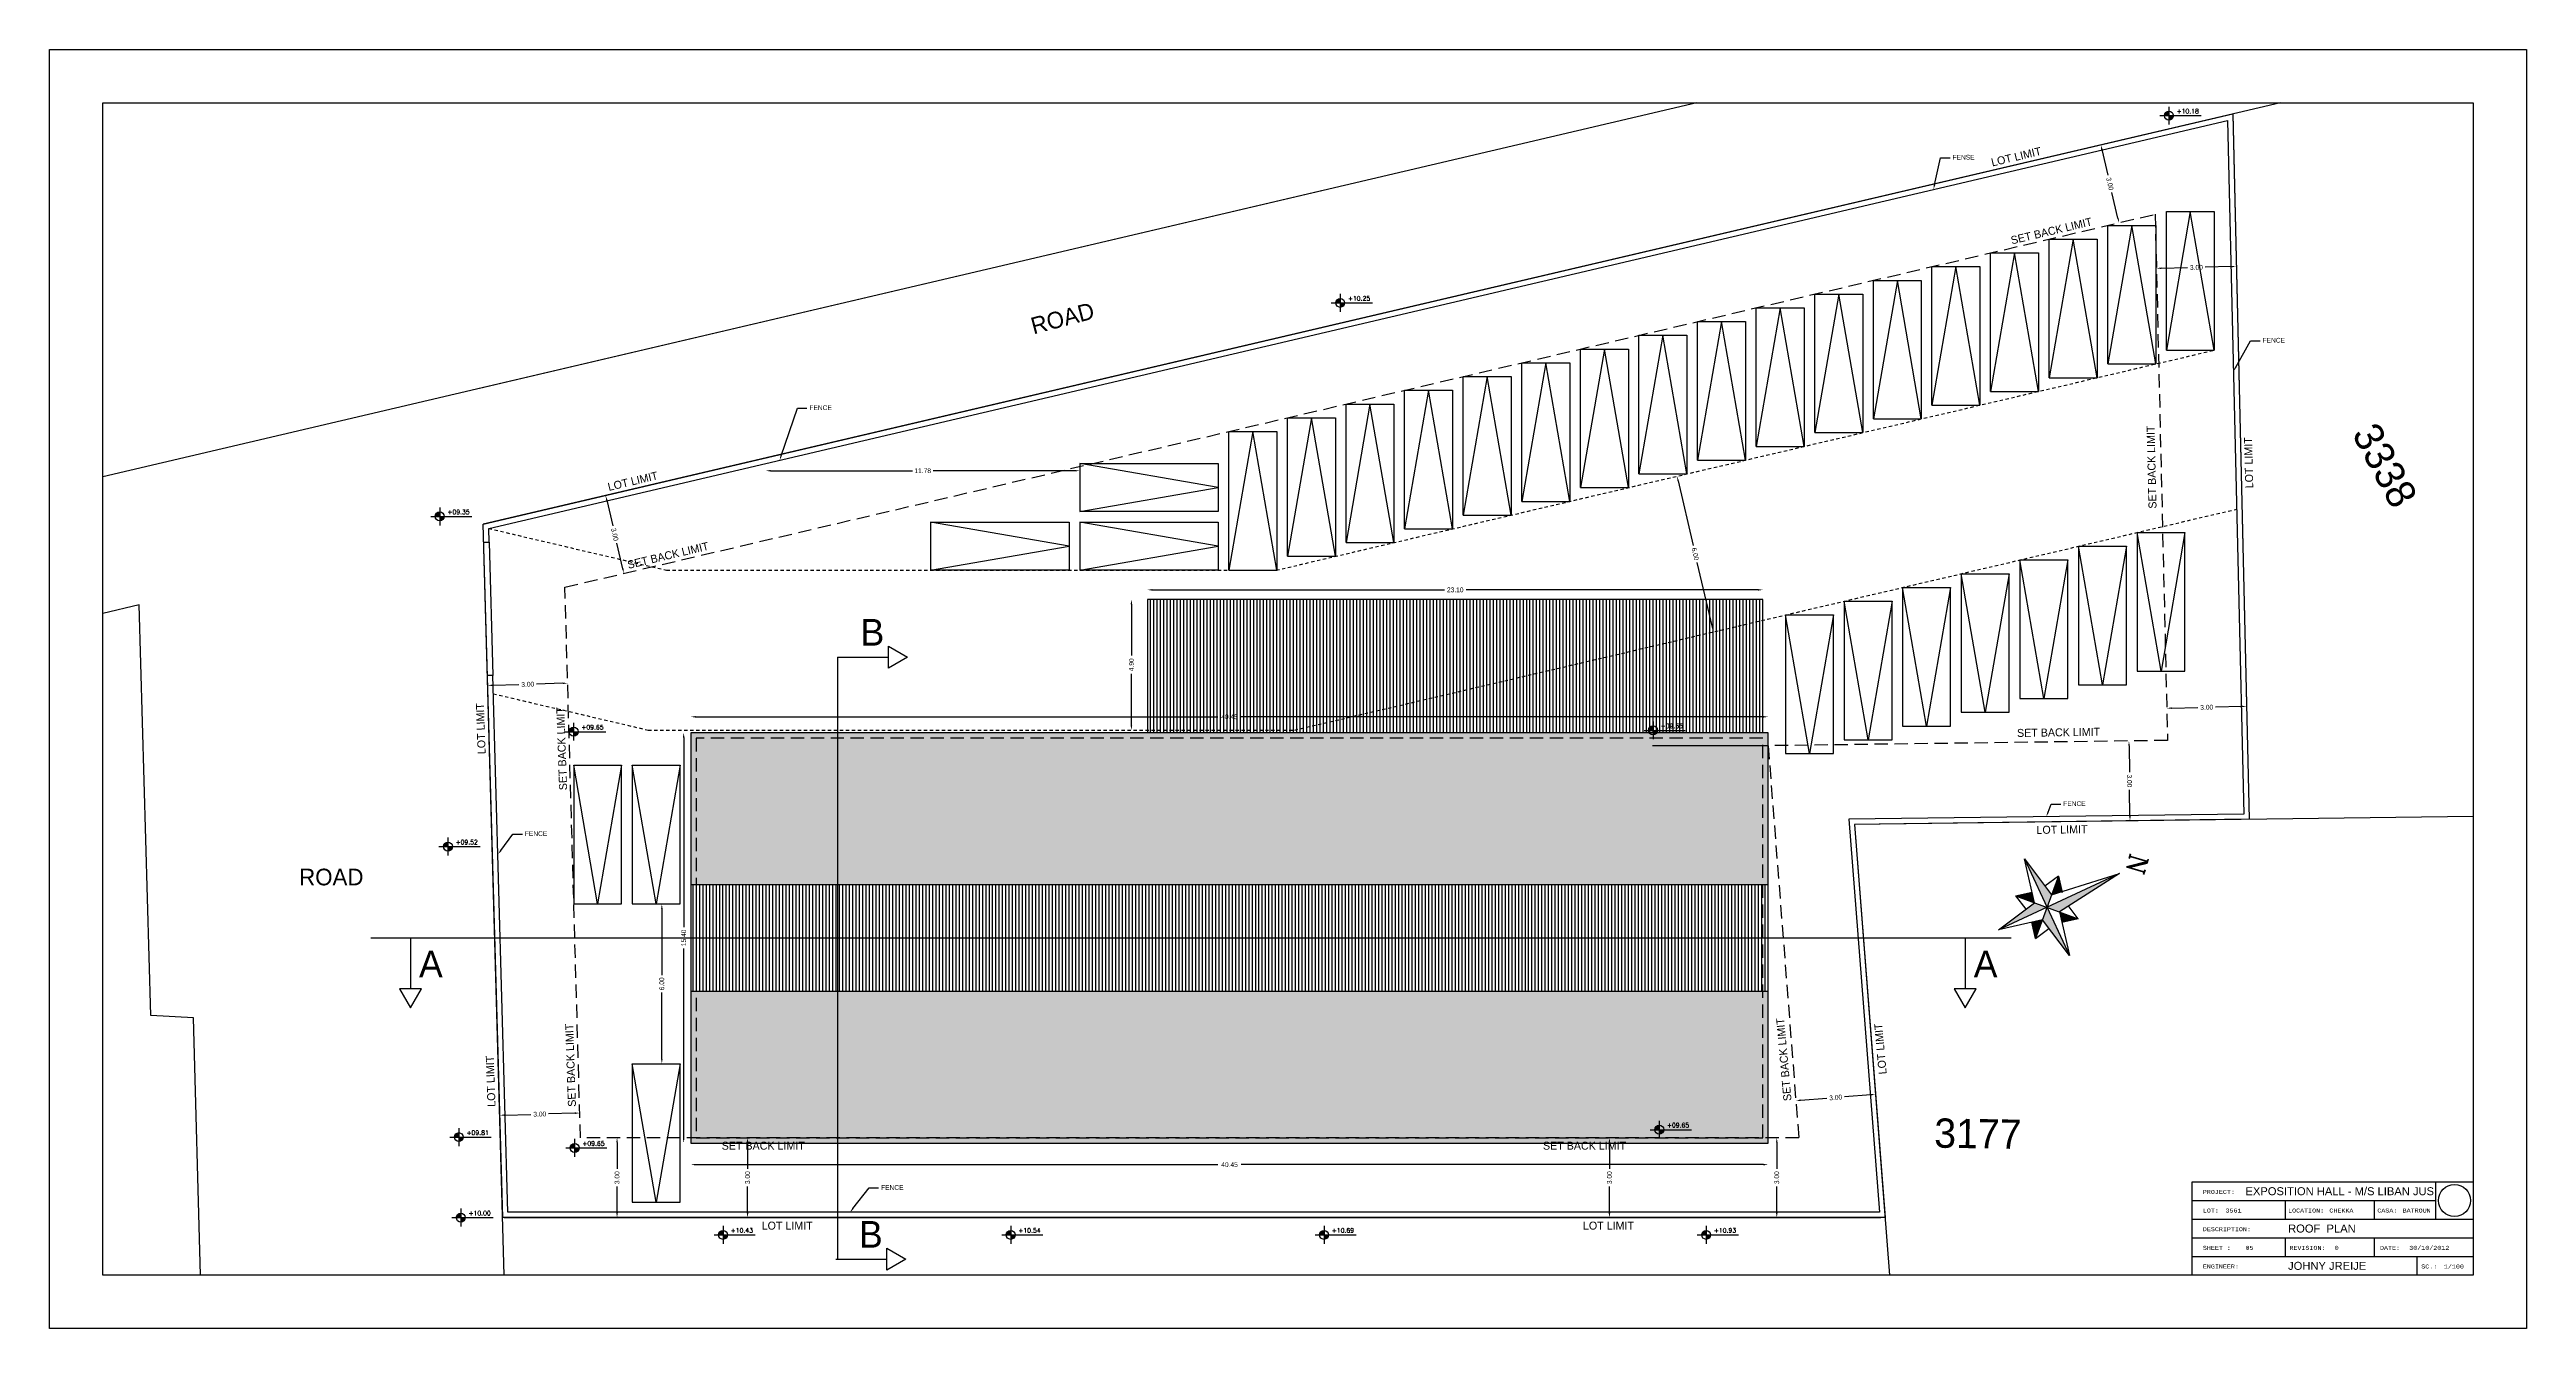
# Model space of a CAD drawing. Header units: metres. Extents: x -353217 to -351774, y -68080 to -67552.
# Drawn here: x -352496.3 to -352403.3, y -67983.9 to -67935.9 of the extents above; entities that cross this region are included whole.
import ezdxf
from ezdxf import colors
from ezdxf.entities.mleader import LeaderData, LeaderLine
from ezdxf.enums import TextEntityAlignment as Align
from ezdxf.math import Vec2, Vec3

# ---------------------------------------------------------------- set-up
doc = ezdxf.new("R2010")
doc.units = ezdxf.units.M
doc.header["$MEASUREMENT"] = 0
doc.header["$PDMODE"] = 2
doc.header["$PDSIZE"] = -0.6
doc.linetypes.add('DASHED', pattern=[0.75, 0.5, -0.25])
doc.linetypes.add('HIDDEN2', pattern=[0.1875, 0.125, -0.0625])
for name, color, linetype in [('A-dim', 4, 'Continuous'), ('A-edge', 1, 'Continuous'), ('A-HATCH', 9, 'Continuous'), ('A-levels', 4, 'Continuous'), ('A-TEXT', 6, 'Continuous'), ('A-walls', 5, 'Continuous'), ('axe', 9, 'HIDDEN2'), ('CADRE', 8, 'Continuous'), ('car', 7, 'Continuous'), ('CONTOUR', 4, 'Continuous'), ('Dim', 40, 'Continuous'), ('etage courant', 10, 'Continuous'), ('gate', 4, 'Continuous'), ('lot', 3, 'Continuous'), ('proj', 2, 'DASHED')]:
    doc.layers.add(name, color=color, linetype=linetype)
doc.styles.add('ROMANS', font='romans', dxfattribs={"height": 0.4})
doc.styles.add('ROMANT', font='romant', dxfattribs={"width": 0.75, "height": 3})
doc.styles.add('STYLE1', font='swissi.ttf', dxfattribs={"height": 0.3})
doc.styles.add('STYLE2', font='cour.ttf', dxfattribs={"height": 0.15})
doc.dimstyles.get("Standard").update_dxf_attribs({"dimtxt": 0.18, "dimasz": 0.18, "dimexe": 0.18, "dimexo": 0.0625, "dimgap": 0.09, "dimtad": 0, "dimzin": 0, "dimdsep": 46, "dimtxsty": 'Standard', "dimcen": 0.09, "dimse1": 1, "dimse2": 1, "dimadec": 0, "dimazin": 0, "dimtfac": 1, "dimtix": 1, "dimtofl": 0, "dimtmove": 0, "dimatfit": 3, "dimfxl": 1, "dimtolj": 1, "dimtzin": 0, "dimarcsym": 0})

# ---------------------------------------------------------------- blocks, each defined once
blk = doc.blocks.new('planlev')
h = blk.add_hatch(color=256)
h.paths.add_polyline_path([(0, 0.2, 0.414214), (-0.2, 0), (0, 0)])
h.paths.add_polyline_path([(0.2, 0), (0, 0), (0, -0.2, 0.414214)])
for p, q in [((-0.4, 0), (1.44, 0)), ((0, 0.4), (0, -0.4))]:
    blk.add_line(p, q)
blk.add_circle((0, 0), 0.2)
at = {"style": 'ROMANS'}
for tag, p in [('LEVEL-NOTATION', (0.35, 0.1)), ('FINISH', (0.35, -0.3))]:
    blk.add_attdef(tag, p, '', height=0.2, dxfattribs=at)
blk = doc.blocks.new('*D2')
at = {"layer": 'A-dim', "color": 0, "lineweight": -2, "transparency": 16777216}
for p, q in [((-352435.122, -67952.063), (-352434.553, -67954.488)), ((-352433.834, -67957.555), (-352434.403, -67955.13))]:
    blk.add_line(p, q, dxfattribs=at)
at = {"layer": 'A-dim', "color": 0, "transparency": 16777216}
for points in [[(-352435.093, -67952.057), (-352435.151, -67952.07), (-352435.163, -67951.888)], [(-352433.805, -67957.548), (-352433.864, -67957.561), (-352433.793, -67957.73)]]:
    blk.add_solid(points, dxfattribs=at)
at = {"layer": 'Defpoints', "color": 0, "transparency": 16777216}
for p in [(-352434.791, -67951.801), (-352433.793, -67957.73), (-352433.422, -67957.643)]:
    blk.add_point(p, dxfattribs=at)
at = {"layer": 'A-dim', "color": 0, "transparency": 16777216, "insert": (-352434.478, -67954.809), "char_height": 0.18, "attachment_point": 5, "rotation": 283.19475}
blk.add_mtext('\\A1;6.00', dxfattribs=at)
blk = doc.blocks.new('*D3')
at = {"layer": 'A-dim', "color": 0, "lineweight": -2, "transparency": 16777216}
for p, q in [((-352473.28, -67968.12), (-352473.28, -67970.61)), ((-352473.28, -67973.76), (-352473.28, -67971.27))]:
    blk.add_line(p, q, dxfattribs=at)
at = {"layer": 'A-dim', "color": 0, "transparency": 16777216}
for points in [[(-352473.31, -67968.12), (-352473.25, -67968.12), (-352473.28, -67967.94)], [(-352473.31, -67973.76), (-352473.25, -67973.76), (-352473.28, -67973.94)]]:
    blk.add_solid(points, dxfattribs=at)
at = {"layer": 'Defpoints', "color": 0, "transparency": 16777216}
for p in [(-352472.59, -67967.94), (-352473.28, -67973.94), (-352472.59, -67973.94)]:
    blk.add_point(p, dxfattribs=at)
at = {"layer": 'A-dim', "color": 0, "transparency": 16777216, "insert": (-352473.28, -67970.94), "char_height": 0.18, "attachment_point": 5, "rotation": 90}
blk.add_mtext('\\A1;6.00', dxfattribs=at)
blk = doc.blocks.new('*D4')
at = {"color": 0, "lineweight": -2, "transparency": 16777216}
for p, q in [((-352469.196, -67951.683), (-352463.874, -67951.683)), ((-352457.772, -67951.683), (-352463.094, -67951.683))]:
    blk.add_line(p, q, dxfattribs=at)
at = {"color": 0, "transparency": 16777216}
for points in [[(-352469.196, -67951.653), (-352469.196, -67951.713), (-352469.376, -67951.683)], [(-352457.772, -67951.653), (-352457.772, -67951.713), (-352457.592, -67951.683)]]:
    blk.add_solid(points, dxfattribs=at)
at = {"layer": 'Defpoints', "color": 0, "transparency": 16777216}
for p in [(-352469.376, -67951.412), (-352469.376, -67951.683), (-352457.592, -67951.412)]:
    blk.add_point(p, dxfattribs=at)
at = {"color": 0, "transparency": 16777216, "insert": (-352463.484, -67951.683), "char_height": 0.18, "attachment_point": 5}
blk.add_mtext('\\A1;11.78', dxfattribs=at)
blk = doc.blocks.new('*D227')
at = {"layer": 'A-dim', "color": 0, "lineweight": -2, "transparency": 16777216}
for p, q in [((-352472.011, -67960.918), (-352452.401, -67960.918)), ((-352431.921, -67960.918), (-352451.531, -67960.918))]:
    blk.add_line(p, q, dxfattribs=at)
at = {"layer": 'A-dim', "color": 0, "transparency": 16777216}
for points in [[(-352472.011, -67960.888), (-352472.011, -67960.948), (-352472.191, -67960.918)], [(-352431.921, -67960.888), (-352431.921, -67960.948), (-352431.741, -67960.918)]]:
    blk.add_solid(points, dxfattribs=at)
at = {"layer": 'Defpoints', "color": 0, "transparency": 16777216}
for p in [(-352472.191, -67961.516), (-352431.741, -67960.918), (-352431.741, -67961.516)]:
    blk.add_point(p, dxfattribs=at)
at = {"layer": 'A-dim', "color": 0, "transparency": 16777216, "insert": (-352451.966, -67960.918), "char_height": 0.18, "attachment_point": 5}
blk.add_mtext('\\A1;40.45', dxfattribs=at)
blk = doc.blocks.new('*D228')
at = {"layer": 'A-dim', "color": 0, "lineweight": -2, "transparency": 16777216}
for p, q in [((-352455.649, -67956.696), (-352455.649, -67958.621)), ((-352455.649, -67961.236), (-352455.649, -67959.311))]:
    blk.add_line(p, q, dxfattribs=at)
at = {"layer": 'A-dim', "color": 0, "transparency": 16777216}
for points in [[(-352455.679, -67956.696), (-352455.619, -67956.696), (-352455.649, -67956.516)], [(-352455.679, -67961.236), (-352455.619, -67961.236), (-352455.649, -67961.416)]]:
    blk.add_solid(points, dxfattribs=at)
at = {"layer": 'Defpoints', "color": 0, "transparency": 16777216}
for p in [(-352455.649, -67956.516), (-352455.041, -67956.516), (-352455.041, -67961.416)]:
    blk.add_point(p, dxfattribs=at)
at = {"layer": 'A-dim', "color": 0, "transparency": 16777216, "insert": (-352455.649, -67958.966), "char_height": 0.18, "attachment_point": 5, "rotation": 90}
blk.add_mtext('\\A1;4.90', dxfattribs=at)
blk = doc.blocks.new('*D229')
at = {"layer": 'A-dim', "color": 0, "lineweight": -2, "transparency": 16777216}
for p, q in [((-352454.861, -67956.154), (-352443.896, -67956.154)), ((-352432.121, -67956.154), (-352443.086, -67956.154))]:
    blk.add_line(p, q, dxfattribs=at)
at = {"layer": 'A-dim', "color": 0, "transparency": 16777216}
for points in [[(-352454.861, -67956.124), (-352454.861, -67956.184), (-352455.041, -67956.154)], [(-352432.121, -67956.124), (-352432.121, -67956.184), (-352431.941, -67956.154)]]:
    blk.add_solid(points, dxfattribs=at)
at = {"layer": 'Defpoints', "color": 0, "transparency": 16777216}
for p in [(-352455.041, -67956.516), (-352431.941, -67956.154), (-352431.941, -67956.516)]:
    blk.add_point(p, dxfattribs=at)
at = {"layer": 'A-dim', "color": 0, "transparency": 16777216, "insert": (-352443.491, -67956.154), "char_height": 0.18, "attachment_point": 5}
blk.add_mtext('\\A1;23.10', dxfattribs=at)
blk = doc.blocks.new('*D230')
at = {"layer": 'A-dim', "color": 0, "lineweight": -2, "transparency": 16777216}
for p, q in [((-352472.46, -67961.696), (-352472.46, -67968.811)), ((-352472.46, -67976.736), (-352472.46, -67969.621))]:
    blk.add_line(p, q, dxfattribs=at)
at = {"layer": 'A-dim', "color": 0, "transparency": 16777216}
for points in [[(-352472.49, -67961.696), (-352472.43, -67961.696), (-352472.46, -67961.516)], [(-352472.49, -67976.736), (-352472.43, -67976.736), (-352472.46, -67976.916)]]:
    blk.add_solid(points, dxfattribs=at)
at = {"layer": 'Defpoints', "color": 0, "transparency": 16777216}
for p in [(-352472.191, -67961.516), (-352472.46, -67976.916), (-352472.191, -67976.916)]:
    blk.add_point(p, dxfattribs=at)
at = {"layer": 'A-dim', "color": 0, "transparency": 16777216, "insert": (-352472.46, -67969.216), "char_height": 0.18, "attachment_point": 5, "rotation": 90}
blk.add_mtext('\\A1;15.40', dxfattribs=at)
blk = doc.blocks.new('*D231')
at = {"layer": 'A-dim', "color": 0, "lineweight": -2, "transparency": 16777216}
for p, q in [((-352472.011, -67977.728), (-352452.401, -67977.728)), ((-352431.921, -67977.728), (-352451.531, -67977.728))]:
    blk.add_line(p, q, dxfattribs=at)
at = {"layer": 'A-dim', "color": 0, "transparency": 16777216}
for points in [[(-352472.011, -67977.698), (-352472.011, -67977.758), (-352472.191, -67977.728)], [(-352431.921, -67977.698), (-352431.921, -67977.758), (-352431.741, -67977.728)]]:
    blk.add_solid(points, dxfattribs=at)
at = {"layer": 'Defpoints', "color": 0, "transparency": 16777216}
for p in [(-352472.191, -67976.916), (-352431.741, -67976.916), (-352431.741, -67977.728)]:
    blk.add_point(p, dxfattribs=at)
at = {"layer": 'A-dim', "color": 0, "transparency": 16777216, "insert": (-352451.966, -67977.728), "char_height": 0.18, "attachment_point": 5}
blk.add_mtext('\\A1;40.45', dxfattribs=at)
blk = doc.blocks.new('*D234')
at = {"layer": 'A-dim', "color": 0, "lineweight": -2, "transparency": 16777216}
for p, q in [((-352479.635, -67959.736), (-352478.645, -67959.708)), ((-352476.996, -67959.662), (-352477.985, -67959.69))]:
    blk.add_line(p, q, dxfattribs=at)
at = {"layer": 'A-dim', "color": 0, "transparency": 16777216}
for points in [[(-352479.636, -67959.706), (-352479.634, -67959.766), (-352479.815, -67959.741)], [(-352476.997, -67959.632), (-352476.995, -67959.692), (-352476.816, -67959.657)]]:
    blk.add_solid(points, dxfattribs=at)
at = {"layer": 'Defpoints', "color": 0, "transparency": 16777216}
for p in [(-352479.916, -67956.14), (-352476.917, -67956.055), (-352479.815, -67959.741)]:
    blk.add_point(p, dxfattribs=at)
at = {"layer": 'A-dim', "color": 0, "transparency": 16777216, "insert": (-352478.315, -67959.699), "char_height": 0.18, "attachment_point": 5, "rotation": 1.60622}
blk.add_mtext('\\A1;3.00', dxfattribs=at)
blk = doc.blocks.new('*D235')
at = {"layer": 'A-dim', "color": 0, "lineweight": -2, "transparency": 16777216}
for p, q in [((-352475.347, -67952.791), (-352475.121, -67953.755)), ((-352474.745, -67955.361), (-352474.971, -67954.397))]:
    blk.add_line(p, q, dxfattribs=at)
at = {"layer": 'A-dim', "color": 0, "transparency": 16777216}
for points in [[(-352475.318, -67952.784), (-352475.376, -67952.798), (-352475.388, -67952.616)], [(-352474.715, -67955.354), (-352474.774, -67955.368), (-352474.704, -67955.537)]]:
    blk.add_solid(points, dxfattribs=at)
at = {"layer": 'Defpoints', "color": 0, "transparency": 16777216}
for p in [(-352477.602, -67953.135), (-352475.388, -67952.616), (-352476.917, -67956.055)]:
    blk.add_point(p, dxfattribs=at)
at = {"layer": 'A-dim', "color": 0, "transparency": 16777216, "insert": (-352475.046, -67954.076), "char_height": 0.18, "attachment_point": 5, "rotation": 283.19475}
blk.add_mtext('\\A1;3.00', dxfattribs=at)
blk = doc.blocks.new('*D236')
at = {"layer": 'A-dim', "color": 0, "lineweight": -2, "transparency": 16777216}
for p, q in [((-352479.182, -67975.869), (-352478.193, -67975.841)), ((-352476.543, -67975.795), (-352477.533, -67975.823))]:
    blk.add_line(p, q, dxfattribs=at)
at = {"layer": 'A-dim', "color": 0, "transparency": 16777216}
for points in [[(-352479.183, -67975.839), (-352479.181, -67975.899), (-352479.362, -67975.874)], [(-352476.544, -67975.765), (-352476.543, -67975.825), (-352476.363, -67975.79)]]:
    blk.add_solid(points, dxfattribs=at)
at = {"layer": 'Defpoints', "color": 0, "transparency": 16777216}
for p in [(-352479.362, -67975.874), (-352479.336, -67976.8), (-352476.337, -67976.716)]:
    blk.add_point(p, dxfattribs=at)
at = {"layer": 'A-dim', "color": 0, "transparency": 16777216, "insert": (-352477.863, -67975.832), "char_height": 0.18, "attachment_point": 5, "rotation": 1.60622}
blk.add_mtext('\\A1;3.00', dxfattribs=at)
blk = doc.blocks.new('*D237')
at = {"layer": 'A-dim', "color": 0, "lineweight": -2, "transparency": 16777216}
for p, q in [((-352474.961, -67976.896), (-352474.961, -67977.886)), ((-352474.961, -67979.536), (-352474.961, -67978.546))]:
    blk.add_line(p, q, dxfattribs=at)
at = {"layer": 'A-dim', "color": 0, "transparency": 16777216}
for points in [[(-352474.991, -67976.896), (-352474.931, -67976.896), (-352474.961, -67976.716)], [(-352474.991, -67979.536), (-352474.931, -67979.536), (-352474.961, -67979.716)]]:
    blk.add_solid(points, dxfattribs=at)
at = {"layer": 'Defpoints', "color": 0, "transparency": 16777216}
for p in [(-352476.337, -67976.716), (-352476.337, -67979.716), (-352474.961, -67979.716)]:
    blk.add_point(p, dxfattribs=at)
at = {"layer": 'A-dim', "color": 0, "transparency": 16777216, "insert": (-352474.961, -67978.216), "char_height": 0.18, "attachment_point": 5, "rotation": 90}
blk.add_mtext('\\A1;3.00', dxfattribs=at)
blk = doc.blocks.new('*D238')
at = {"layer": 'A-dim', "color": 0, "lineweight": -2, "transparency": 16777216}
for p, q in [((-352431.418, -67976.896), (-352431.418, -67977.886)), ((-352431.418, -67979.536), (-352431.418, -67978.546))]:
    blk.add_line(p, q, dxfattribs=at)
at = {"layer": 'A-dim', "color": 0, "transparency": 16777216}
for points in [[(-352431.448, -67976.896), (-352431.388, -67976.896), (-352431.418, -67976.716)], [(-352431.448, -67979.536), (-352431.388, -67979.536), (-352431.418, -67979.716)]]:
    blk.add_solid(points, dxfattribs=at)
at = {"layer": 'Defpoints', "color": 0, "transparency": 16777216}
for p in [(-352430.592, -67976.716), (-352431.418, -67979.716), (-352430.592, -67979.716)]:
    blk.add_point(p, dxfattribs=at)
at = {"layer": 'A-dim', "color": 0, "transparency": 16777216, "insert": (-352431.418, -67978.216), "char_height": 0.18, "attachment_point": 5, "rotation": 90}
blk.add_mtext('\\A1;3.00', dxfattribs=at)
blk = doc.blocks.new('*D239')
at = {"layer": 'A-dim', "color": 0, "lineweight": -2, "transparency": 16777216}
for p, q in [((-352430.522, -67975.31), (-352429.535, -67975.233)), ((-352427.89, -67975.104), (-352428.877, -67975.181))]:
    blk.add_line(p, q, dxfattribs=at)
at = {"layer": 'A-dim', "color": 0, "transparency": 16777216}
for points in [[(-352430.524, -67975.28), (-352430.519, -67975.34), (-352430.701, -67975.324)], [(-352427.892, -67975.075), (-352427.887, -67975.134), (-352427.71, -67975.09)]]:
    blk.add_solid(points, dxfattribs=at)
at = {"layer": 'Defpoints', "color": 0, "transparency": 16777216}
for p in [(-352427.71, -67975.09), (-352427.602, -67976.483), (-352430.592, -67976.716)]:
    blk.add_point(p, dxfattribs=at)
at = {"layer": 'A-dim', "color": 0, "transparency": 16777216, "insert": (-352429.206, -67975.207), "char_height": 0.18, "attachment_point": 5, "rotation": 4.46254}
blk.add_mtext('\\A1;3.00', dxfattribs=at)
blk = doc.blocks.new('*D240')
at = {"layer": 'A-dim', "color": 0, "lineweight": -2, "transparency": 16777216}
for p, q in [((-352418.193, -67962.006), (-352418.18, -67962.996)), ((-352418.158, -67964.646), (-352418.171, -67963.656))]:
    blk.add_line(p, q, dxfattribs=at)
at = {"layer": 'A-dim', "color": 0, "transparency": 16777216}
for points in [[(-352418.163, -67962.006), (-352418.223, -67962.006), (-352418.195, -67961.826)], [(-352418.128, -67964.645), (-352418.188, -67964.646), (-352418.156, -67964.826)]]:
    blk.add_solid(points, dxfattribs=at)
at = {"layer": 'Defpoints', "color": 0, "transparency": 16777216}
for p in [(-352416.747, -67961.807), (-352418.156, -67964.826), (-352416.708, -67964.807)]:
    blk.add_point(p, dxfattribs=at)
at = {"layer": 'A-dim', "color": 0, "transparency": 16777216, "insert": (-352418.175, -67963.326), "char_height": 0.18, "attachment_point": 5, "rotation": 270.7551}
blk.add_mtext('\\A1;3.00', dxfattribs=at)
blk = doc.blocks.new('*D241')
at = {"layer": 'A-dim', "color": 0, "lineweight": -2, "transparency": 16777216}
for p, q in [((-352416.596, -67960.593), (-352415.606, -67960.57)), ((-352413.956, -67960.531), (-352414.946, -67960.554))]:
    blk.add_line(p, q, dxfattribs=at)
at = {"layer": 'A-dim', "color": 0, "transparency": 16777216}
for points in [[(-352416.596, -67960.563), (-352416.595, -67960.623), (-352416.776, -67960.597)], [(-352413.957, -67960.501), (-352413.956, -67960.561), (-352413.776, -67960.527)]]:
    blk.add_solid(points, dxfattribs=at)
at = {"layer": 'Defpoints', "color": 0, "transparency": 16777216}
for p in [(-352413.776, -67960.527), (-352416.747, -67961.807), (-352413.748, -67961.736)]:
    blk.add_point(p, dxfattribs=at)
at = {"layer": 'A-dim', "color": 0, "transparency": 16777216, "insert": (-352415.276, -67960.562), "char_height": 0.18, "attachment_point": 5, "rotation": 1.34439}
blk.add_mtext('\\A1;3.00', dxfattribs=at)
blk = doc.blocks.new('*D242')
at = {"layer": 'A-dim', "color": 0, "lineweight": -2, "transparency": 16777216}
for p, q in [((-352419.21, -67939.632), (-352418.984, -67940.594)), ((-352418.608, -67942.2), (-352418.833, -67941.237))]:
    blk.add_line(p, q, dxfattribs=at)
at = {"layer": 'A-dim', "color": 0, "transparency": 16777216}
for points in [[(-352419.18, -67939.625), (-352419.239, -67939.639), (-352419.251, -67939.456)], [(-352418.578, -67942.193), (-352418.637, -67942.207), (-352418.567, -67942.375)]]:
    blk.add_solid(points, dxfattribs=at)
at = {"layer": 'Defpoints', "color": 0, "transparency": 16777216}
for p in [(-352417.895, -67939.139), (-352419.251, -67939.456), (-352417.211, -67942.057)]:
    blk.add_point(p, dxfattribs=at)
at = {"layer": 'A-dim', "color": 0, "transparency": 16777216, "insert": (-352418.909, -67940.916), "char_height": 0.18, "attachment_point": 5, "rotation": 283.19276}
blk.add_mtext('\\A1;3.00', dxfattribs=at)
blk = doc.blocks.new('*D243')
at = {"layer": 'A-dim', "color": 0, "lineweight": -2, "transparency": 16777216}
for p, q in [((-352416.983, -67944.083), (-352415.993, -67944.06)), ((-352414.344, -67944.021), (-352415.334, -67944.044))]:
    blk.add_line(p, q, dxfattribs=at)
at = {"layer": 'A-dim', "color": 0, "transparency": 16777216}
for points in [[(-352416.984, -67944.053), (-352416.982, -67944.113), (-352417.163, -67944.087)], [(-352414.345, -67943.991), (-352414.343, -67944.051), (-352414.164, -67944.017)]]:
    blk.add_solid(points, dxfattribs=at)
at = {"layer": 'Defpoints', "color": 0, "transparency": 16777216}
for p in [(-352417.211, -67942.057), (-352414.211, -67941.987), (-352414.164, -67944.017)]:
    blk.add_point(p, dxfattribs=at)
at = {"layer": 'A-dim', "color": 0, "transparency": 16777216, "insert": (-352415.663, -67944.052), "char_height": 0.18, "attachment_point": 5, "rotation": 1.34439}
blk.add_mtext('\\A1;3.00', dxfattribs=at)
blk = doc.blocks.new('*D244')
at = {"layer": 'A-dim', "color": 0, "lineweight": -2, "transparency": 16777216}
for p, q in [((-352470.061, -67976.896), (-352470.061, -67977.886)), ((-352470.061, -67979.536), (-352470.061, -67978.546))]:
    blk.add_line(p, q, dxfattribs=at)
at = {"layer": 'A-dim', "color": 0, "transparency": 16777216}
for points in [[(-352470.091, -67976.896), (-352470.031, -67976.896), (-352470.061, -67976.716)], [(-352470.091, -67979.536), (-352470.031, -67979.536), (-352470.061, -67979.716)]]:
    blk.add_solid(points, dxfattribs=at)
at = {"layer": 'Defpoints', "color": 0, "transparency": 16777216}
for p in [(-352472.191, -67976.716), (-352472.191, -67979.716), (-352470.061, -67979.716)]:
    blk.add_point(p, dxfattribs=at)
at = {"layer": 'A-dim', "color": 0, "transparency": 16777216, "insert": (-352470.061, -67978.216), "char_height": 0.18, "attachment_point": 5, "rotation": 90}
blk.add_mtext('\\A1;3.00', dxfattribs=at)
blk = doc.blocks.new('*D245')
at = {"layer": 'A-dim', "color": 0, "lineweight": -2, "transparency": 16777216}
for p, q in [((-352437.7, -67976.896), (-352437.7, -67977.886)), ((-352437.7, -67979.536), (-352437.7, -67978.546))]:
    blk.add_line(p, q, dxfattribs=at)
at = {"layer": 'A-dim', "color": 0, "transparency": 16777216}
for points in [[(-352437.73, -67976.896), (-352437.67, -67976.896), (-352437.7, -67976.716)], [(-352437.73, -67979.536), (-352437.67, -67979.536), (-352437.7, -67979.716)]]:
    blk.add_solid(points, dxfattribs=at)
at = {"layer": 'Defpoints', "color": 0, "transparency": 16777216}
for p in [(-352437.591, -67976.716), (-352437.7, -67979.716), (-352437.591, -67979.716)]:
    blk.add_point(p, dxfattribs=at)
at = {"layer": 'A-dim', "color": 0, "transparency": 16777216, "insert": (-352437.7, -67978.216), "char_height": 0.18, "attachment_point": 5, "rotation": 90}
blk.add_mtext('\\A1;3.00', dxfattribs=at)

msp = doc.modelspace()

# ---------------------------------------------------------------- hatches: boundary and pattern name
at = {"layer": 'A-HATCH'}
h = msp.add_hatch(dxfattribs=at)
h.set_pattern_fill('LINE', color=256, angle=270, style=0)
h.set_pattern_definition([(270, (-352466.68375, -67969.2164), (0.125, -2e-17), [])])
h.paths.add_polyline_path([(-352455.0406036, -67961.5163974), (-352431.9406036, -67961.5163974), (-352431.9406036, -67956.5163974), (-352455.0406036, -67956.5163974)])
h = msp.add_hatch(dxfattribs=at)
h.set_pattern_fill('AR-RSHKE', color=256, scale=0.05, style=0)
h.set_pattern_definition([(0, (-352466.68375, -67969.2164), (1.275, -0.6), [0.3, -0.25, 0.35, -0.15, 0.45, -0.2]), (0, (-352466.38375, -67969.2414), (1.275, -0.6), [0.25, -0.95, 0.2, -0.3]), (0, (-352465.78375, -67969.1789), (1.275, -0.6), [0.15, -1.55]), (270, (-352466.68375, -67969.2164), (-0.425, -0.6), [0.575, -1.825]), (270, (-352466.38375, -67969.2164), (-0.425, -0.6), [0.5625, -1.8375]), (270, (-352466.13375, -67969.2164), (-0.425, -0.6), [0.525, -1.875]), (270, (-352465.78375, -67969.1789), (-0.425, -0.6), [0.575, -1.825]), (270, (-352465.63375, -67969.1789), (-0.425, -0.6), [0.575, -1.825]), (270, (-352465.18375, -67969.2164), (-0.425, -0.6), [0.55, -1.85])])
h.paths.add_polyline_path([(-352472.1906036, -67967.2163974), (-352431.7406036, -67967.2163974), (-352431.7406036, -67961.5163974), (-352472.1906036, -67961.5163974)])
h = msp.add_hatch(dxfattribs=at)
h.set_pattern_fill('LINE', color=256, angle=270, style=0)
h.set_pattern_definition([(270, (-352466.48375, -67978.9164), (0.125, -2e-17), [])])
h.paths.add_polyline_path([(-352472.1906036, -67971.2163974), (-352431.7406036, -67971.2163974), (-352431.7406036, -67967.2163974), (-352472.1906036, -67967.2163974)])
h = msp.add_hatch(dxfattribs=at)
h.set_pattern_fill('AR-RSHKE', color=256, scale=0.05, style=0)
h.set_pattern_definition([(0, (-352466.68375, -67969.2164), (1.275, 0.6), [0.3, -0.25, 0.35, -0.15, 0.45, -0.2]), (0, (-352466.38375, -67969.1914), (1.275, 0.6), [0.25, -0.95, 0.2, -0.3]), (0, (-352465.78375, -67969.2539), (1.275, 0.6), [0.15, -1.55]), (90, (-352466.68375, -67969.2164), (-0.425, 0.6), [0.575, -1.825]), (90, (-352466.38375, -67969.2164), (-0.425, 0.6), [0.5625, -1.8375]), (90, (-352466.13375, -67969.2164), (-0.425, 0.6), [0.525, -1.875]), (90, (-352465.78375, -67969.2539), (-0.425, 0.6), [0.575, -1.825]), (90, (-352465.63375, -67969.2539), (-0.425, 0.6), [0.575, -1.825]), (90, (-352465.18375, -67969.2164), (-0.425, 0.6), [0.55, -1.85])])
h.paths.add_polyline_path([(-352431.7406036, -67971.2163974), (-352472.1906036, -67971.2163974), (-352472.1906036, -67976.9163974), (-352431.7406036, -67976.9163974)])

# ---------------------------------------------------------------- linework, layer by layer
for p, q in [((-352434.413589, -67937.8752964), (-352494.2698072, -67951.9064706)), ((-352412.5056638, -67937.8752964), (-352479.9842414, -67953.6932632)), ((-352414.2981196, -67938.2954743), (-352413.6768847, -67964.7666391)), ((-352448.4042372, -67941.1549093), (-352480.1273072, -67948.5912614)), ((-352479.1939857, -67981.8752964), (-352479.9842414, -67953.6932632)), ((-352492.9044238, -67956.7219432), (-352494.2698072, -67957.0420091)), ((-352492.4722185, -67972.1352114), (-352492.9044238, -67956.7219432)), ((-352431.7406036, -67962.0044534), (-352436.0874678, -67962.0044534)), ((-352405.2698072, -67964.6562714), (-352428.500662, -67964.9620125)), ((-352428.500662, -67964.9620125), (-352427.180685, -67981.8752964)), ((-352490.8692304, -67972.2193443), (-352492.4722185, -67972.1352114)), ((-352490.5984668, -67981.8752964), (-352490.8692304, -67972.2193443)), ((-352479.1960723, -67979.7163974), (-352427.5158223, -67979.7163974))]:
    msp.add_line(p, q)
at = {"layer": 'A-edge'}
for p, q in [((-352472.1906036, -67967.2163974), (-352431.7406036, -67967.2163974)), ((-352472.1906036, -67969.2163974), (-352431.7406036, -67969.2163974)), ((-352472.1906036, -67971.2163974), (-352431.7406036, -67971.2163974))]:
    msp.add_line(p, q, dxfattribs=at)
msp.add_lwpolyline([(-352431.9406036, -67961.5163974), (-352431.9406036, -67956.5163974), (-352455.0406036, -67956.5163974), (-352455.0406036, -67961.5163974)], dxfattribs=at)
msp.add_lwpolyline([(-352472.1906036, -67976.9163974), (-352431.7406036, -67976.9163974), (-352431.7406036, -67961.5163974), (-352472.1906036, -67961.5163974)], close=True, dxfattribs=at)
at = {"layer": 'A-TEXT'}
for p, q in [((-352422.1175387, -67966.2549795), (-352420.4329588, -67969.8829529)), ((-352421.7448165, -67967.8971929), (-352422.1175387, -67966.2549795)), ((-352422.1175387, -67966.2549795), (-352421.1034754, -67967.5993984)), ((-352418.5542687, -67966.8055313), (-352423.0892354, -67968.9112562)), ((-352420.8458154, -67966.8950467), (-352421.7046821, -67969.2428857)), ((-352420.8458154, -67966.8950467), (-352421.3486641, -67967.2743336)), ((-352421.1034754, -67967.5993984), (-352418.5542687, -67966.8055313)), ((-352420.8458154, -67966.8950467), (-352420.7064073, -67967.5092785)), ((-352418.5542687, -67966.8055313), (-352420.8056809, -67968.2407395)), ((-352423.0892354, -67968.9112562), (-352421.7448165, -67967.8971929)), ((-352422.4491682, -67967.6395329), (-352421.8349364, -67967.5001248)), ((-352422.4491682, -67967.6395329), (-352420.1013292, -67968.4983995)), ((-352422.4491682, -67967.6395329), (-352422.0698814, -67968.1423816)), ((-352420.1013292, -67968.4983995), (-352420.4806161, -67967.9955508)), ((-352421.4470221, -67968.538534), (-352423.0892354, -67968.9112562)), ((-352421.7046821, -67969.2428857), (-352421.8440901, -67968.6286539)), ((-352421.7046821, -67969.2428857), (-352421.2018333, -67968.8635989)), ((-352420.4329588, -67969.8829529), (-352421.4470221, -67968.538534)), ((-352420.8056809, -67968.2407395), (-352420.4329588, -67969.8829529)), ((-352420.1013292, -67968.4983995), (-352420.715561, -67968.6378076))]:
    msp.add_line(p, q, dxfattribs=at)
for points in [[(-352421.1034754, -67967.5993984), (-352422.1175387, -67966.2549795), (-352421.2752487, -67968.0689662)], [(-352420.8056809, -67968.2407395), (-352421.2752487, -67968.0689662), (-352418.5542687, -67966.8055313)], [(-352420.8458154, -67966.8950467), (-352421.1034754, -67967.5993984), (-352420.7064073, -67967.5092785)], [(-352421.7448165, -67967.8971929), (-352423.0892354, -67968.9112562), (-352421.2752487, -67968.0689662)], [(-352422.4491682, -67967.6395329), (-352421.7448165, -67967.8971929), (-352421.8349364, -67967.5001248)], [(-352420.4329588, -67969.8829529), (-352421.4470221, -67968.538534), (-352421.2752487, -67968.0689662)], [(-352421.7046821, -67969.2428857), (-352421.4470221, -67968.538534), (-352421.8440901, -67968.6286539)], [(-352420.1013292, -67968.4983995), (-352420.8056809, -67968.2407395), (-352420.715561, -67968.6378076)]]:
    msp.add_solid(points, dxfattribs=at)
at = {"layer": 'A-walls'}
for p, q in [((-352479.9653294, -67954.3676991), (-352479.7652508, -67954.3676991)), ((-352466.6837506, -67958.6765067), (-352466.6837506, -67981.2730812)), ((-352466.6837506, -67958.6765067), (-352464.773135, -67958.6765067)), ((-352479.6250452, -67959.3676991), (-352479.8251238, -67959.3676991)), ((-352484.2068946, -67969.2163974), (-352422.6129822, -67969.2163974)), ((-352482.7184885, -67969.2163974), (-352482.7184885, -67971.127013)), ((-352424.3441649, -67969.2163974), (-352424.3441649, -67971.127013)), ((-352466.7422019, -67981.2730812), (-352464.8315863, -67981.2730812))]:
    msp.add_line(p, q, dxfattribs=at)
msp.add_lwpolyline([(-352479.7652508, -67954.3676991), (-352479.7797468, -67953.8507424), (-352414.4923415, -67938.5440272), (-352413.8815705, -67964.5693195), (-352428.7166581, -67964.7648419), (-352427.5653906, -67979.5163974), (-352479.0600533, -67979.5163974), (-352479.6250452, -67959.3676991)], dxfattribs=at)
for points in [[(-352464.0592257, -67958.6765067), (-352464.773135, -67959.0886824), (-352464.773135, -67958.264331)], [(-352482.7184885, -67971.8409223), (-352482.3063128, -67971.127013), (-352483.1306642, -67971.127013)], [(-352424.3441649, -67971.8409223), (-352423.9319891, -67971.127013), (-352424.7563406, -67971.127013)], [(-352464.117677, -67981.2730812), (-352464.8315863, -67981.6852569), (-352464.8315863, -67980.8609055)]]:
    msp.add_lwpolyline(points, close=True, dxfattribs=at)
at = {"layer": 'axe'}
for points in [[(-352479.7797468, -67953.8507424), (-352473.1017922, -67955.4163974), (-352450.2116314, -67955.4163974), (-352414.991215, -67947.1589259)], [(-352479.6057944, -67960.0542222), (-352473.7957375, -67961.4163974), (-352449.5176861, -67961.4163974), (-352414.1501632, -67953.1244366)]]:
    msp.add_lwpolyline(points, dxfattribs=at)
at = {"layer": 'CADRE', "color": 6}
for p, q in [((-352415.8198491, -67981.8752964), (-352415.8198491, -67978.3752964)), ((-352415.8198491, -67978.3752964), (-352405.2698072, -67978.3752964)), ((-352415.8198491, -67979.0752964), (-352406.6698491, -67979.0752964)), ((-352412.3198072, -67979.7752964), (-352412.3198072, -67979.0752964)), ((-352408.9698072, -67979.7752964), (-352408.9698072, -67979.0752964)), ((-352406.6698491, -67979.7752964), (-352406.6698491, -67978.3752964)), ((-352415.8198491, -67979.7752964), (-352405.2698072, -67979.7752964)), ((-352415.8198491, -67980.4752964), (-352405.2698072, -67980.4752964)), ((-352412.3198072, -67981.1752964), (-352412.3198072, -67980.4752964)), ((-352408.9698072, -67981.1752964), (-352408.9698072, -67980.4752964)), ((-352415.8198491, -67981.1752964), (-352405.2698072, -67981.1752964)), ((-352407.3698072, -67981.8752964), (-352407.3698072, -67981.1752964))]:
    msp.add_line(p, q, dxfattribs=at)
at = {"layer": 'car'}
for points in [[(-352416.791215, -67947.1589259), (-352416.791215, -67941.9589259), (-352414.991215, -67941.9589259), (-352414.991215, -67947.1589259), (-352415.891215, -67941.9589259), (-352416.791215, -67947.1589259), (-352414.991215, -67947.1589259)], [(-352421.191215, -67948.1905115), (-352421.191215, -67942.9905115), (-352419.391215, -67942.9905115), (-352419.391215, -67948.1905115), (-352420.291215, -67942.9905115), (-352421.191215, -67948.1905115), (-352419.391215, -67948.1905115)], [(-352418.991215, -67947.6747187), (-352418.991215, -67942.4747187), (-352417.191215, -67942.4747187), (-352417.191215, -67947.6747187), (-352418.091215, -67942.4747187), (-352418.991215, -67947.6747187), (-352417.191215, -67947.6747187)], [(-352423.391215, -67948.7063043), (-352423.391215, -67943.5063043), (-352421.591215, -67943.5063043), (-352421.591215, -67948.7063043), (-352422.491215, -67943.5063043), (-352423.391215, -67948.7063043), (-352421.591215, -67948.7063043)], [(-352427.791215, -67949.7378899), (-352427.791215, -67944.5378899), (-352425.991215, -67944.5378899), (-352425.991215, -67949.7378899), (-352426.891215, -67944.5378899), (-352427.791215, -67949.7378899), (-352425.991215, -67949.7378899)], [(-352425.591215, -67949.2220971), (-352425.591215, -67944.0220971), (-352423.791215, -67944.0220971), (-352423.791215, -67949.2220971), (-352424.691215, -67944.0220971), (-352425.591215, -67949.2220971), (-352423.791215, -67949.2220971)], [(-352432.191215, -67950.7694755), (-352432.191215, -67945.5694755), (-352430.391215, -67945.5694755), (-352430.391215, -67950.7694755), (-352431.291215, -67945.5694755), (-352432.191215, -67950.7694755), (-352430.391215, -67950.7694755)], [(-352429.991215, -67950.2536827), (-352429.991215, -67945.0536827), (-352428.191215, -67945.0536827), (-352428.191215, -67950.2536827), (-352429.091215, -67945.0536827), (-352429.991215, -67950.2536827), (-352428.191215, -67950.2536827)], [(-352436.591215, -67951.8010611), (-352436.591215, -67946.6010611), (-352434.791215, -67946.6010611), (-352434.791215, -67951.8010611), (-352435.691215, -67946.6010611), (-352436.591215, -67951.8010611), (-352434.791215, -67951.8010611)], [(-352434.391215, -67951.2852683), (-352434.391215, -67946.0852683), (-352432.591215, -67946.0852683), (-352432.591215, -67951.2852683), (-352433.491215, -67946.0852683), (-352434.391215, -67951.2852683), (-352432.591215, -67951.2852683)], [(-352440.991215, -67952.8326467), (-352440.991215, -67947.6326467), (-352439.191215, -67947.6326467), (-352439.191215, -67952.8326467), (-352440.091215, -67947.6326467), (-352440.991215, -67952.8326467), (-352439.191215, -67952.8326467)], [(-352438.791215, -67952.3168539), (-352438.791215, -67947.1168539), (-352436.991215, -67947.1168539), (-352436.991215, -67952.3168539), (-352437.891215, -67947.1168539), (-352438.791215, -67952.3168539), (-352436.991215, -67952.3168539)], [(-352443.191215, -67953.3484395), (-352443.191215, -67948.1484395), (-352441.391215, -67948.1484395), (-352441.391215, -67953.3484395), (-352442.291215, -67948.1484395), (-352443.191215, -67953.3484395), (-352441.391215, -67953.3484395)], [(-352447.591215, -67954.3800251), (-352447.591215, -67949.1800251), (-352445.791215, -67949.1800251), (-352445.791215, -67954.3800251), (-352446.691215, -67949.1800251), (-352447.591215, -67954.3800251), (-352445.791215, -67954.3800251)], [(-352445.391215, -67953.8642323), (-352445.391215, -67948.6642323), (-352443.591215, -67948.6642323), (-352443.591215, -67953.8642323), (-352444.491215, -67948.6642323), (-352445.391215, -67953.8642323), (-352443.591215, -67953.8642323)], [(-352451.991215, -67955.4116107), (-352451.991215, -67950.2116107), (-352450.191215, -67950.2116107), (-352450.191215, -67955.4116107), (-352451.091215, -67950.2116107), (-352451.991215, -67955.4116107), (-352450.191215, -67955.4116107)], [(-352449.791215, -67954.8958179), (-352449.791215, -67949.6958179), (-352447.991215, -67949.6958179), (-352447.991215, -67954.8958179), (-352448.891215, -67949.6958179), (-352449.791215, -67954.8958179), (-352447.991215, -67954.8958179)], [(-352457.5916232, -67951.4116108), (-352452.3916234, -67951.4104317), (-352452.3912152, -67953.2104317), (-352457.5912151, -67953.2116107), (-352452.3914193, -67952.3104317), (-352457.5916232, -67951.4116108), (-352457.5912151, -67953.2116107)], [(-352463.1916234, -67953.6116108), (-352457.9916235, -67953.6104317), (-352457.9912154, -67955.4104317), (-352463.1912152, -67955.4116107), (-352457.9914194, -67954.5104317), (-352463.1916234, -67953.6116108), (-352463.1912152, -67955.4116107)], [(-352457.5916232, -67953.6116108), (-352452.3916234, -67953.6104317), (-352452.3912152, -67955.4104317), (-352457.5912151, -67955.4116107), (-352452.3914193, -67954.5104317), (-352457.5916232, -67953.6116108), (-352457.5912151, -67955.4116107)], [(-352417.891215, -67954.001531), (-352417.891215, -67959.201531), (-352416.091215, -67959.201531), (-352416.091215, -67954.001531), (-352416.991215, -67959.201531), (-352417.891215, -67954.001531), (-352416.091215, -67954.001531)], [(-352422.291215, -67955.0331166), (-352422.291215, -67960.2331166), (-352420.491215, -67960.2331166), (-352420.491215, -67955.0331166), (-352421.391215, -67960.2331166), (-352422.291215, -67955.0331166), (-352420.491215, -67955.0331166)], [(-352420.091215, -67954.5173238), (-352420.091215, -67959.7173238), (-352418.291215, -67959.7173238), (-352418.291215, -67954.5173238), (-352419.191215, -67959.7173238), (-352420.091215, -67954.5173238), (-352418.291215, -67954.5173238)], [(-352424.491215, -67955.5489094), (-352424.491215, -67960.7489094), (-352422.691215, -67960.7489094), (-352422.691215, -67955.5489094), (-352423.591215, -67960.7489094), (-352424.491215, -67955.5489094), (-352422.691215, -67955.5489094)], [(-352428.891215, -67956.580495), (-352428.891215, -67961.780495), (-352427.091215, -67961.780495), (-352427.091215, -67956.580495), (-352427.991215, -67961.780495), (-352428.891215, -67956.580495), (-352427.091215, -67956.580495)], [(-352426.691215, -67956.0647022), (-352426.691215, -67961.2647022), (-352424.891215, -67961.2647022), (-352424.891215, -67956.0647022), (-352425.791215, -67961.2647022), (-352426.691215, -67956.0647022), (-352424.891215, -67956.0647022)], [(-352431.091215, -67957.0962878), (-352431.091215, -67962.2962878), (-352429.291215, -67962.2962878), (-352429.291215, -67957.0962878), (-352430.191215, -67962.2962878), (-352431.091215, -67957.0962878), (-352429.291215, -67957.0962878)], [(-352476.5899144, -67962.7398681), (-352476.5899144, -67967.9398681), (-352474.7899144, -67967.9398681), (-352474.7899144, -67962.7398681), (-352475.6899144, -67967.9398681), (-352476.5899144, -67962.7398681), (-352474.7899144, -67962.7398681)], [(-352474.3899144, -67962.7398681), (-352474.3899144, -67967.9398681), (-352472.5899144, -67967.9398681), (-352472.5899144, -67962.7398681), (-352473.4899144, -67967.9398681), (-352474.3899144, -67962.7398681), (-352472.5899144, -67962.7398681)], [(-352474.3899144, -67973.9398681), (-352474.3899144, -67979.1398681), (-352472.5899144, -67979.1398681), (-352472.5899144, -67973.9398681), (-352473.4899144, -67979.1398681), (-352474.3899144, -67973.9398681), (-352472.5899144, -67973.9398681)]]:
    msp.add_lwpolyline(points, dxfattribs=at)
at = {"layer": 'CONTOUR'}
msp.add_circle((-352405.9698491, -67979.0752964), 0.6, dxfattribs=at)
at = {"layer": 'Dim'}
for points in [[(-352496.2698072, -67935.8752964), (-352403.2698072, -67935.8752964), (-352403.2698072, -67983.8752964), (-352496.2698072, -67983.8752964)], [(-352494.2698072, -67937.8752964), (-352405.2698072, -67937.8752964), (-352405.2698072, -67981.8752964), (-352494.2698072, -67981.8752964)]]:
    msp.add_lwpolyline(points, close=True, dxfattribs=at)
at = {"layer": 'gate'}
msp.add_line((-352479.7652508, -67954.3676991), (-352479.6250452, -67959.3676991), dxfattribs=at)
at = {"layer": 'lot'}
msp.add_lwpolyline([(-352479.9842414, -67953.6932632), (-352414.2981757, -67938.2930815), (-352413.6768847, -67964.7666391), (-352428.500662, -67964.9620125), (-352427.3491737, -67979.7163974), (-352479.2545236, -67979.7163974), (-352479.9842414, -67953.6932632)], dxfattribs=at)
at = {"layer": 'lot', "linetype": 'DASHED'}
msp.add_lwpolyline([(-352476.9168237, -67956.0554514), (-352417.2106625, -67942.0572659), (-352416.7471723, -67961.8068441), (-352431.7406036, -67962.0044534), (-352430.5924275, -67976.7163974), (-352476.3374678, -67976.7163974)], close=True, dxfattribs=at)
at = {"layer": 'proj'}
msp.add_lwpolyline([(-352471.9906036, -67976.7163974), (-352431.9406036, -67976.7163974), (-352431.9406036, -67961.7163974), (-352471.9906036, -67961.7163974)], close=True, dxfattribs=at)

# ---------------------------------------------------------------- block references
at = {"layer": 'A-levels'}
ref = msp.add_blockref('planlev', (-352416.6961747, -67938.3563833), dxfattribs=dict(at, xscale=0.8399999999811083, yscale=0.8400000266188385, zscale=0.8399999999811083, rotation=0.01238904898646651))
ref.add_attrib('LEVEL-NOTATION', '+10.18', (-352416.4063224, -67938.2734597), dxfattribs={"height": 0.168, "rotation": 0.012389051, "style": 'ROMANS'})
ref = msp.add_blockref('planlev', (-352447.8103809, -67945.3823706), dxfattribs=dict(at, xscale=0.8399999999811083, yscale=0.8400000266188385, zscale=0.8399999999811083, rotation=0.01238904898646651))
ref.add_attrib('LEVEL-NOTATION', '+10.25', (-352447.5205286, -67945.299447), dxfattribs={"height": 0.168, "rotation": 0.012389051, "style": 'ROMANS'})
ref = msp.add_blockref('planlev', (-352481.6192808, -67953.3991811), dxfattribs=dict(at, xscale=0.8399999999811083, yscale=0.8400000266188385, zscale=0.8399999999811083, rotation=0.01238904898646651))
ref.add_attrib('LEVEL-NOTATION', '+09.35', (-352481.3294286, -67953.3162575), dxfattribs={"height": 0.168, "rotation": 0.012389051, "style": 'ROMANS'})
ref = msp.add_blockref('planlev', (-352476.592145, -67961.477826), dxfattribs=dict(at, xscale=0.8399999999811083, yscale=0.8400000266188385, zscale=0.8399999999811083, rotation=0.01238904898646651))
ref.add_attrib('LEVEL-NOTATION', '+09.65', (-352476.3022927, -67961.3949024), dxfattribs={"height": 0.168, "rotation": 0.012389051, "style": 'ROMANS'})
ref = msp.add_blockref('planlev', (-352436.064859, -67961.4279278), dxfattribs=dict(at, xscale=0.8399999999811083, yscale=0.8400000266188385, zscale=0.8399999999811083, rotation=0.01238904898646651))
ref.add_attrib('LEVEL-NOTATION', '+09.65', (-352435.7750067, -67961.3450042), dxfattribs={"height": 0.168, "rotation": 0.012389051, "style": 'ROMANS'})
ref = msp.add_blockref('planlev', (-352481.3130457, -67965.7899712), dxfattribs=dict(at, xscale=0.8399999999811083, yscale=0.8400000266188385, zscale=0.8399999999811083, rotation=0.01238904898646651))
ref.add_attrib('LEVEL-NOTATION', '+09.52', (-352481.0231935, -67965.7070476), dxfattribs={"height": 0.168, "rotation": 0.012389051, "style": 'ROMANS'})
ref = msp.add_blockref('planlev', (-352480.902146, -67976.6951786), dxfattribs=dict(at, xscale=0.8399999999811083, yscale=0.8400000266188385, zscale=0.8399999999811083, rotation=0.01238904898646651))
ref.add_attrib('LEVEL-NOTATION', '+09.81', (-352480.6122938, -67976.612255), dxfattribs={"height": 0.168, "rotation": 0.012389051, "style": 'ROMANS'})
ref = msp.add_blockref('planlev', (-352435.8315672, -67976.4149867), dxfattribs=dict(at, xscale=0.8399999999811083, yscale=0.8400000266188385, zscale=0.8399999999811083, rotation=0.01238904898646651))
ref.add_attrib('LEVEL-NOTATION', '+09.65', (-352435.5417149, -67976.3320631), dxfattribs={"height": 0.168, "rotation": 0.012389051, "style": 'ROMANS'})
ref = msp.add_blockref('planlev', (-352476.5548164, -67977.0989421), dxfattribs=dict(at, xscale=0.8399999999811083, yscale=0.8400000266188385, zscale=0.8399999999811083, rotation=0.01238904898646651))
ref.add_attrib('LEVEL-NOTATION', '+09.65', (-352476.2649642, -67977.0160185), dxfattribs={"height": 0.168, "rotation": 0.012389051, "style": 'ROMANS'})
ref = msp.add_blockref('planlev', (-352480.8284874, -67979.7132442), dxfattribs=dict(at, xscale=0.8399999999811083, yscale=0.8400000266188385, zscale=0.8399999999811083, rotation=0.01238904898646651))
ref.add_attrib('LEVEL-NOTATION', '+10.00', (-352480.5386352, -67979.6303206), dxfattribs={"height": 0.168, "rotation": 0.012389051, "style": 'ROMANS'})
ref = msp.add_blockref('planlev', (-352470.9815401, -67980.3634014), dxfattribs=dict(at, xscale=0.8399999999811083, yscale=0.8400000266188385, zscale=0.8399999999811083, rotation=0.01238904898646651))
ref.add_attrib('LEVEL-NOTATION', '+10.43', (-352470.6916878, -67980.2804778), dxfattribs={"height": 0.168, "rotation": 0.012389051, "style": 'ROMANS'})
ref = msp.add_blockref('planlev', (-352460.1820243, -67980.3634014), dxfattribs=dict(at, xscale=0.8399999999811083, yscale=0.8400000266188385, zscale=0.8399999999811083, rotation=0.01238904898646651))
ref.add_attrib('LEVEL-NOTATION', '+10.54', (-352459.8921721, -67980.2804778), dxfattribs={"height": 0.168, "rotation": 0.012389051, "style": 'ROMANS'})
ref = msp.add_blockref('planlev', (-352448.4154368, -67980.3634014), dxfattribs=dict(at, xscale=0.8399999999811083, yscale=0.8400000266188385, zscale=0.8399999999811083, rotation=0.01238904898646651))
ref.add_attrib('LEVEL-NOTATION', '+10.69', (-352448.1255845, -67980.2804778), dxfattribs={"height": 0.168, "rotation": 0.012389051, "style": 'ROMANS'})
ref = msp.add_blockref('planlev', (-352434.0698483, -67980.3634014), dxfattribs=dict(at, xscale=0.8399999999811083, yscale=0.8400000266188385, zscale=0.8399999999811083, rotation=0.01238904898646651))
ref.add_attrib('LEVEL-NOTATION', '+10.93', (-352433.779996, -67980.2804778), dxfattribs={"height": 0.168, "rotation": 0.012389051, "style": 'ROMANS'})

# ---------------------------------------------------------------- texts
for s, rotation, p in [('3338', 298.352947352, (-352409.841794, -67950.3009282)), ('3177', 359.072850244, (-352425.5112618, -67977.0882749))]:
    msp.add_text(s, height=1.1, rotation=rotation).set_placement(p)
at = {"layer": 'A-TEXT'}
for s, rotation, p in [('LOT LIMIT', 13.380978938, (-352423.3258659, -67940.264946)), ('SET BACK LIMIT', 13.380978938, (-352422.5898006, -67943.1893699)), ('SET BACK LIMIT', 91.376392171, (-352417.1589135, -67953.1035578)), ('LOT LIMIT', 91.376392171, (-352413.5276138, -67952.3388865)), ('LOT LIMIT', 13.380978938, (-352475.2685682, -67952.4429786)), ('SET BACK LIMIT', 13.380978938, (-352474.5325028, -67955.3674026)), ('LOT LIMIT', 91.983014415, (-352479.8952864, -67962.315243)), ('SET BACK LIMIT', 91.983014415, (-352476.8360864, -67963.6694797)), ('SET BACK LIMIT', 0.842061027, (-352422.3959572, -67961.6754861)), ('LOT LIMIT', 0.842061027, (-352421.6651836, -67965.313759)), ('SET BACK LIMIT', 91.983014415, (-352476.50289, -67975.5519012)), ('SET BACK LIMIT', 95.163393305, (-352430.8628479, -67975.3261127)), ('LOT LIMIT', 95.163393305, (-352427.2899819, -67974.3232727)), ('LOT LIMIT', 91.983014415, (-352479.5241157, -67975.5519012))]:
    msp.add_text(s, height=0.3, rotation=rotation, dxfattribs=at).set_placement(p)
at = {"layer": 'A-TEXT', "style": 'ROMANT'}
msp.add_text('N', height=0.7, rotation=253.053047507, dxfattribs=at).set_placement((-352418.2255498, -67966.348369), align=Align.CENTER)
at = {"layer": 'A-TEXT'}
for s, p in [('SET BACK LIMIT', (-352471.0327222, -67977.1661027)), ('SET BACK LIMIT', (-352440.1966174, -67977.1661027)), ('LOT LIMIT', (-352469.5320549, -67980.1661027)), ('LOT LIMIT', (-352438.6959501, -67980.1661027))]:
    msp.add_text(s, height=0.3, dxfattribs=at).set_placement(p)
at = {"layer": 'A-walls'}
for s, p in [('B', (-352465.820247, -67958.2468764)), ('A', (-352482.398117, -67970.6973827)), ('A', (-352424.0237933, -67970.6973827)), ('B', (-352465.8786983, -67980.8434509))]:
    msp.add_text(s, height=1, dxfattribs=at).set_placement(p)
at = {"layer": 'CADRE', "color": 2, "style": 'STYLE2'}
for s, p in [('PROJECT:', (-352415.4198491, -67978.8252964)), ('DESCRIPTION:', (-352415.4198491, -67980.2252964)), ('LOT:', (-352415.4198491, -67979.5252964)), ('LOCATION:', (-352412.2198491, -67979.5252964)), ('CASA:', (-352408.8698491, -67979.5252964)), ('SHEET : ', (-352415.4198491, -67980.9252964)), ('REVISION:', (-352412.1698491, -67980.9252964)), ('DATE:', (-352408.7698491, -67980.9252964)), ('ENGINEER:', (-352415.4198491, -67981.6252964)), ('SC.:', (-352407.2198491, -67981.6252964))]:
    msp.add_text(s, height=0.15, dxfattribs=at).set_placement(p)
at = {"layer": 'CADRE', "color": 6}
for s, height, style, p in [('EXPOSITION HALL - M/S LIBAN JUS  ', 0.3, 'STYLE1', (-352413.8198491, -67978.8752964)), ('3561', 0.15, 'STYLE2', (-352414.5698491, -67979.5252964)), ('ROOF  PLAN', 0.3, 'STYLE1', (-352412.2198491, -67980.2752964)), ('CHEKKA', 0.15, 'STYLE2', (-352410.6698491, -67979.5252964)), ('BATROUN', 0.15, 'STYLE2', (-352407.9198491, -67979.5252964)), ('05', 0.15, 'STYLE2', (-352413.8198491, -67980.9252964)), ('0', 0.15, 'STYLE2', (-352410.4698491, -67980.9252964)), ('30/10/2012', 0.15, 'STYLE2', (-352407.6698491, -67980.9252964)), ('JOHNY JREIJE', 0.3, 'STYLE1', (-352412.2198491, -67981.6752964)), ('1/100', 0.15, 'STYLE2', (-352406.3698491, -67981.6252964))]:
    msp.add_text(s, height=height, dxfattribs=dict(at, style=style)).set_placement(p)
at = {"layer": 'etage courant'}
msp.add_text('ROAD', height=0.625, rotation=14.664575768, dxfattribs=at).set_placement((-352459.3254977, -67946.5656))
msp.add_text('ROAD', height=0.625, dxfattribs=at).set_placement((-352486.8980186, -67967.2442515))

# ---------------------------------------------------------------- dimensions: what is measured, and where the dimension line sits
dim = msp.add_aligned_dim(p1=(-352457.5916232, -67951.4116108), p2=(-352469.3761708, -67951.4116108), distance=0.2716437, dimstyle='Standard', override={"dimfxl": 0.5})
dim.commit()
dim.dimension.update_dxf_attribs({"geometry": '*D4', "text_midpoint": (-352463.483897, -67951.6832545)})
at = {"layer": 'A-dim'}
for p1, p2, distance, picture, middle in [((-352417.2106625, -67942.0572659), (-352417.8948409, -67939.1385985), 1.3926713, '*D242', (-352418.9086672, -67940.9157787)), ((-352417.2106625, -67942.0572659), (-352414.2114883, -67941.9868802), -2.0303702, '*D243', (-352415.6634391, -67944.0518844)), ((-352434.791215, -67951.8010611), (-352433.4216447, -67957.64266), -0.3817791, '*D2', (-352434.4781298, -67954.8090061)), ((-352476.9168237, -67956.0554514), (-352477.6016089, -67953.134652), -2.2733105, '*D235', (-352475.0459216, -67954.0761419)), ((-352476.9168237, -67956.0554514), (-352479.915645, -67956.1395417), 3.6026705, '*D234', (-352478.3152512, -67959.6987515)), ((-352416.7471723, -67961.8068441), (-352413.7479981, -67961.7364584), 1.2097922, '*D241', (-352415.2759692, -67960.5621921)), ((-352416.7471723, -67961.8068441), (-352416.7076365, -67964.8065836), -1.4480449, '*D240', (-352418.1753236, -67963.3257971)), ((-352472.5899144, -67967.9398681), (-352472.5899144, -67973.9398681), -0.6896685, '*D3', (-352473.2795829, -67970.9398681)), ((-352430.5924275, -67976.7163974), (-352427.6015222, -67976.4829757), 1.3967762, '*D239', (-352429.2056541, -67975.2071448)), ((-352476.3374678, -67976.7163974), (-352479.336289, -67976.8004877), -0.926682, '*D236', (-352477.8628534, -67975.8321246)), ((-352476.3374678, -67976.7163974), (-352476.3374678, -67979.7163974), 1.3763999, '*D237', (-352474.9610679, -67978.2163974)), ((-352430.5924275, -67976.7163974), (-352430.5924275, -67979.7163974), -0.8253482, '*D238', (-352431.4177756, -67978.2163974))]:
    dim = msp.add_aligned_dim(p1=p1, p2=p2, distance=distance, dimstyle='Standard', override={"dimfxl": 0.5}, dxfattribs=at)
    dim.commit()
    dim.dimension.update_dxf_attribs({"geometry": picture, "text_midpoint": middle})
for base, p1, p2, picture, middle in [((-352455.6489924, -67956.5163974), (-352455.0406036, -67961.4163974), (-352455.0406036, -67956.5163974), '*D228', (-352455.6489924, -67958.9663974)), ((-352472.4604441, -67976.9163974), (-352472.1906036, -67961.5163974), (-352472.1906036, -67976.9163974), '*D230', (-352472.4604441, -67969.2163974)), ((-352470.0605311, -67979.7163974), (-352472.1906036, -67976.7163974), (-352472.1906036, -67979.7163974), '*D244', (-352470.0605311, -67978.2163974)), ((-352437.7002243, -67979.7163974), (-352437.5906036, -67976.7163974), (-352437.5906036, -67979.7163974), '*D245', (-352437.7002243, -67978.2163974))]:
    dim = msp.add_linear_dim(base=base, p1=p1, p2=p2, angle=90, dimstyle='Standard', override={"dimfxl": 0.5}, dxfattribs=at)
    dim.commit()
    dim.dimension.update_dxf_attribs({"geometry": picture, "text_midpoint": middle})
for base, p1, p2, picture, middle in [((-352431.9406036, -67956.1542834), (-352455.0406036, -67956.5163974), (-352431.9406036, -67956.5163974), '*D229', (-352443.4906036, -67956.1542834)), ((-352431.7406036, -67960.9183159), (-352472.1906036, -67961.5163974), (-352431.7406036, -67961.5163974), '*D227', (-352451.9656036, -67960.9183159)), ((-352431.7406036, -67977.7280032), (-352472.1906036, -67976.9163974), (-352431.7406036, -67976.9163974), '*D231', (-352451.9656036, -67977.7280032))]:
    dim = msp.add_linear_dim(base=base, p1=p1, p2=p2, dimstyle='Standard', override={"dimfxl": 0.5}, dxfattribs=at)
    dim.commit()
    dim.dimension.update_dxf_attribs({"geometry": picture, "text_midpoint": middle})

# ---------------------------------------------------------------- leaders
at = {"layer": 'A-TEXT'}
ml = msp.add_multileader_mtext('Standard', dxfattribs=at)
ml.set_content('FENSE', color=256)
ml.set_leader_properties()
ml.build(insert=Vec2(0, 0))
ml.multileader.update_dxf_attribs({"text_right_attachment_type": 6, "dogleg_length": 0.36, "arrow_head_size": 0.18})
ctx = ml.context
ctx.base_point, ctx.char_height, ctx.arrow_head_size, ctx.landing_gap_size, ctx.plane_origin = Vec3(-352424.9099854, -67939.9347951), 0.18, 0.18, 0.09, Vec3(-352425.5364245, -67941.1333265)
ctx.right_attachment = 6
notes = []
notes.append((ctx, [(0, (1, 1, 0), (-352425.2699854, -67939.9347951), (1, 0), 0.36, [(0, [(-352425.5364245, -67941.1333265)], 0, [])])]))
ctx.mtext.insert, ctx.mtext.flow_direction = Vec3(-352424.8199854, -67939.8267951), 5
ml = msp.add_multileader_mtext('Standard', dxfattribs=at)
ml.set_content('FENCE', color=256)
ml.set_leader_properties()
ml.build(insert=Vec2(0, 0))
ml.multileader.update_dxf_attribs({"text_right_attachment_type": 6, "dogleg_length": 0.36, "arrow_head_size": 0.18})
ctx = ml.context
ctx.base_point, ctx.char_height, ctx.arrow_head_size, ctx.landing_gap_size, ctx.plane_origin = Vec3(-352413.2681794, -67946.8039351), 0.18, 0.18, 0.09, Vec3(-352414.271549, -67947.9521201)
ctx.right_attachment = 6
notes.append((ctx, [(0, (1, 1, 0), (-352413.6281794, -67946.8039351), (1, 0), 0.36, [(0, [(-352414.271549, -67947.9521201)], 0, [])])]))
ctx.mtext.insert, ctx.mtext.flow_direction = Vec3(-352413.1781794, -67946.6959351), 5
ml = msp.add_multileader_mtext('Standard', dxfattribs=at)
ml.set_content('FENCE', color=256)
ml.set_leader_properties()
ml.build(insert=Vec2(0, 0))
ml.multileader.update_dxf_attribs({"text_right_attachment_type": 6, "dogleg_length": 0.36, "arrow_head_size": 0.18})
ctx = ml.context
ctx.base_point, ctx.char_height, ctx.arrow_head_size, ctx.landing_gap_size, ctx.plane_origin = Vec3(-352467.8305855, -67949.3352448), 0.18, 0.18, 0.09, Vec3(-352468.8568441, -67951.289854)
ctx.right_attachment = 6
notes.append((ctx, [(0, (1, 1, 0), (-352468.1905855, -67949.3352448), (1, 0), 0.36, [(0, [(-352468.8568441, -67951.289854)], 0, [])])]))
ctx.mtext.insert, ctx.mtext.flow_direction = Vec3(-352467.7405855, -67949.2272448), 5
ml = msp.add_multileader_mtext('Standard', dxfattribs=at)
ml.set_content('FENCE', color=256)
ml.set_leader_properties()
ml.build(insert=Vec2(0, 0))
ml.multileader.update_dxf_attribs({"text_right_attachment_type": 6, "dogleg_length": 0.36, "arrow_head_size": 0.18})
ctx = ml.context
ctx.base_point, ctx.char_height, ctx.arrow_head_size, ctx.landing_gap_size, ctx.plane_origin = Vec3(-352420.7519347, -67964.1952872), 0.18, 0.18, 0.09, Vec3(-352421.2991143, -67964.6670807)
ctx.right_attachment = 6
notes.append((ctx, [(0, (1, 1, 0), (-352421.1119347, -67964.1952872), (1, 0), 0.36, [(0, [(-352421.2991143, -67964.6670807)], 0, [])])]))
ctx.mtext.insert, ctx.mtext.flow_direction = Vec3(-352420.6619347, -67964.0872872), 5
ml = msp.add_multileader_mtext('Standard', dxfattribs=at)
ml.set_content('FENCE', color=256)
ml.set_leader_properties()
ml.build(insert=Vec2(0, 0))
ml.multileader.update_dxf_attribs({"text_right_attachment_type": 6, "dogleg_length": 0.36, "arrow_head_size": 0.18})
ctx = ml.context
ctx.base_point, ctx.char_height, ctx.arrow_head_size, ctx.landing_gap_size, ctx.plane_origin = Vec3(-352478.5128767, -67965.3210723), 0.18, 0.18, 0.09, Vec3(-352479.4367191, -67966.0837719)
ctx.right_attachment = 6
notes.append((ctx, [(0, (1, 1, 0), (-352478.8728767, -67965.3210723), (1, 0), 0.36, [(0, [(-352479.4367191, -67966.0837719)], 0, [])])]))
ctx.mtext.insert, ctx.mtext.flow_direction = Vec3(-352478.4228767, -67965.2130723), 5
ml = msp.add_multileader_mtext('Standard', dxfattribs=at)
ml.set_content('FENCE', color=256)
ml.set_leader_properties()
ml.build(insert=Vec2(0, 0))
ml.multileader.update_dxf_attribs({"text_right_attachment_type": 6, "dogleg_length": 0.36, "arrow_head_size": 0.18})
ctx = ml.context
ctx.base_point, ctx.char_height, ctx.arrow_head_size, ctx.landing_gap_size, ctx.plane_origin = Vec3(-352465.1391935, -67978.6015251), 0.18, 0.18, 0.09, Vec3(-352466.2162637, -67979.5163974)
ctx.right_attachment = 6
notes.append((ctx, [(0, (1, 1, 0), (-352465.4991935, -67978.6015251), (1, 0), 0.36, [(0, [(-352466.2162637, -67979.5163974)], 0, [])])]))
ctx.mtext.insert, ctx.mtext.flow_direction = Vec3(-352465.0491935, -67978.4935251), 5
for ctx, leaders in notes:
    for number, flags, end, landing, length, lines in leaders:
        leader = LeaderData()
        leader.index, (leader.has_last_leader_line, leader.has_dogleg_vector, leader.attachment_direction) = number, flags
        leader.last_leader_point, leader.dogleg_vector, leader.dogleg_length = Vec3(end), Vec3(landing), length
        for number, points, colour, breaks in lines:
            line = LeaderLine()
            line.index, line.vertices, line.color, line.breaks = number, Vec3.list(points), colors.encode_raw_color(colour), breaks
            leader.lines.append(line)
        ctx.leaders.append(leader)

doc.saveas('drawing.dxf')
